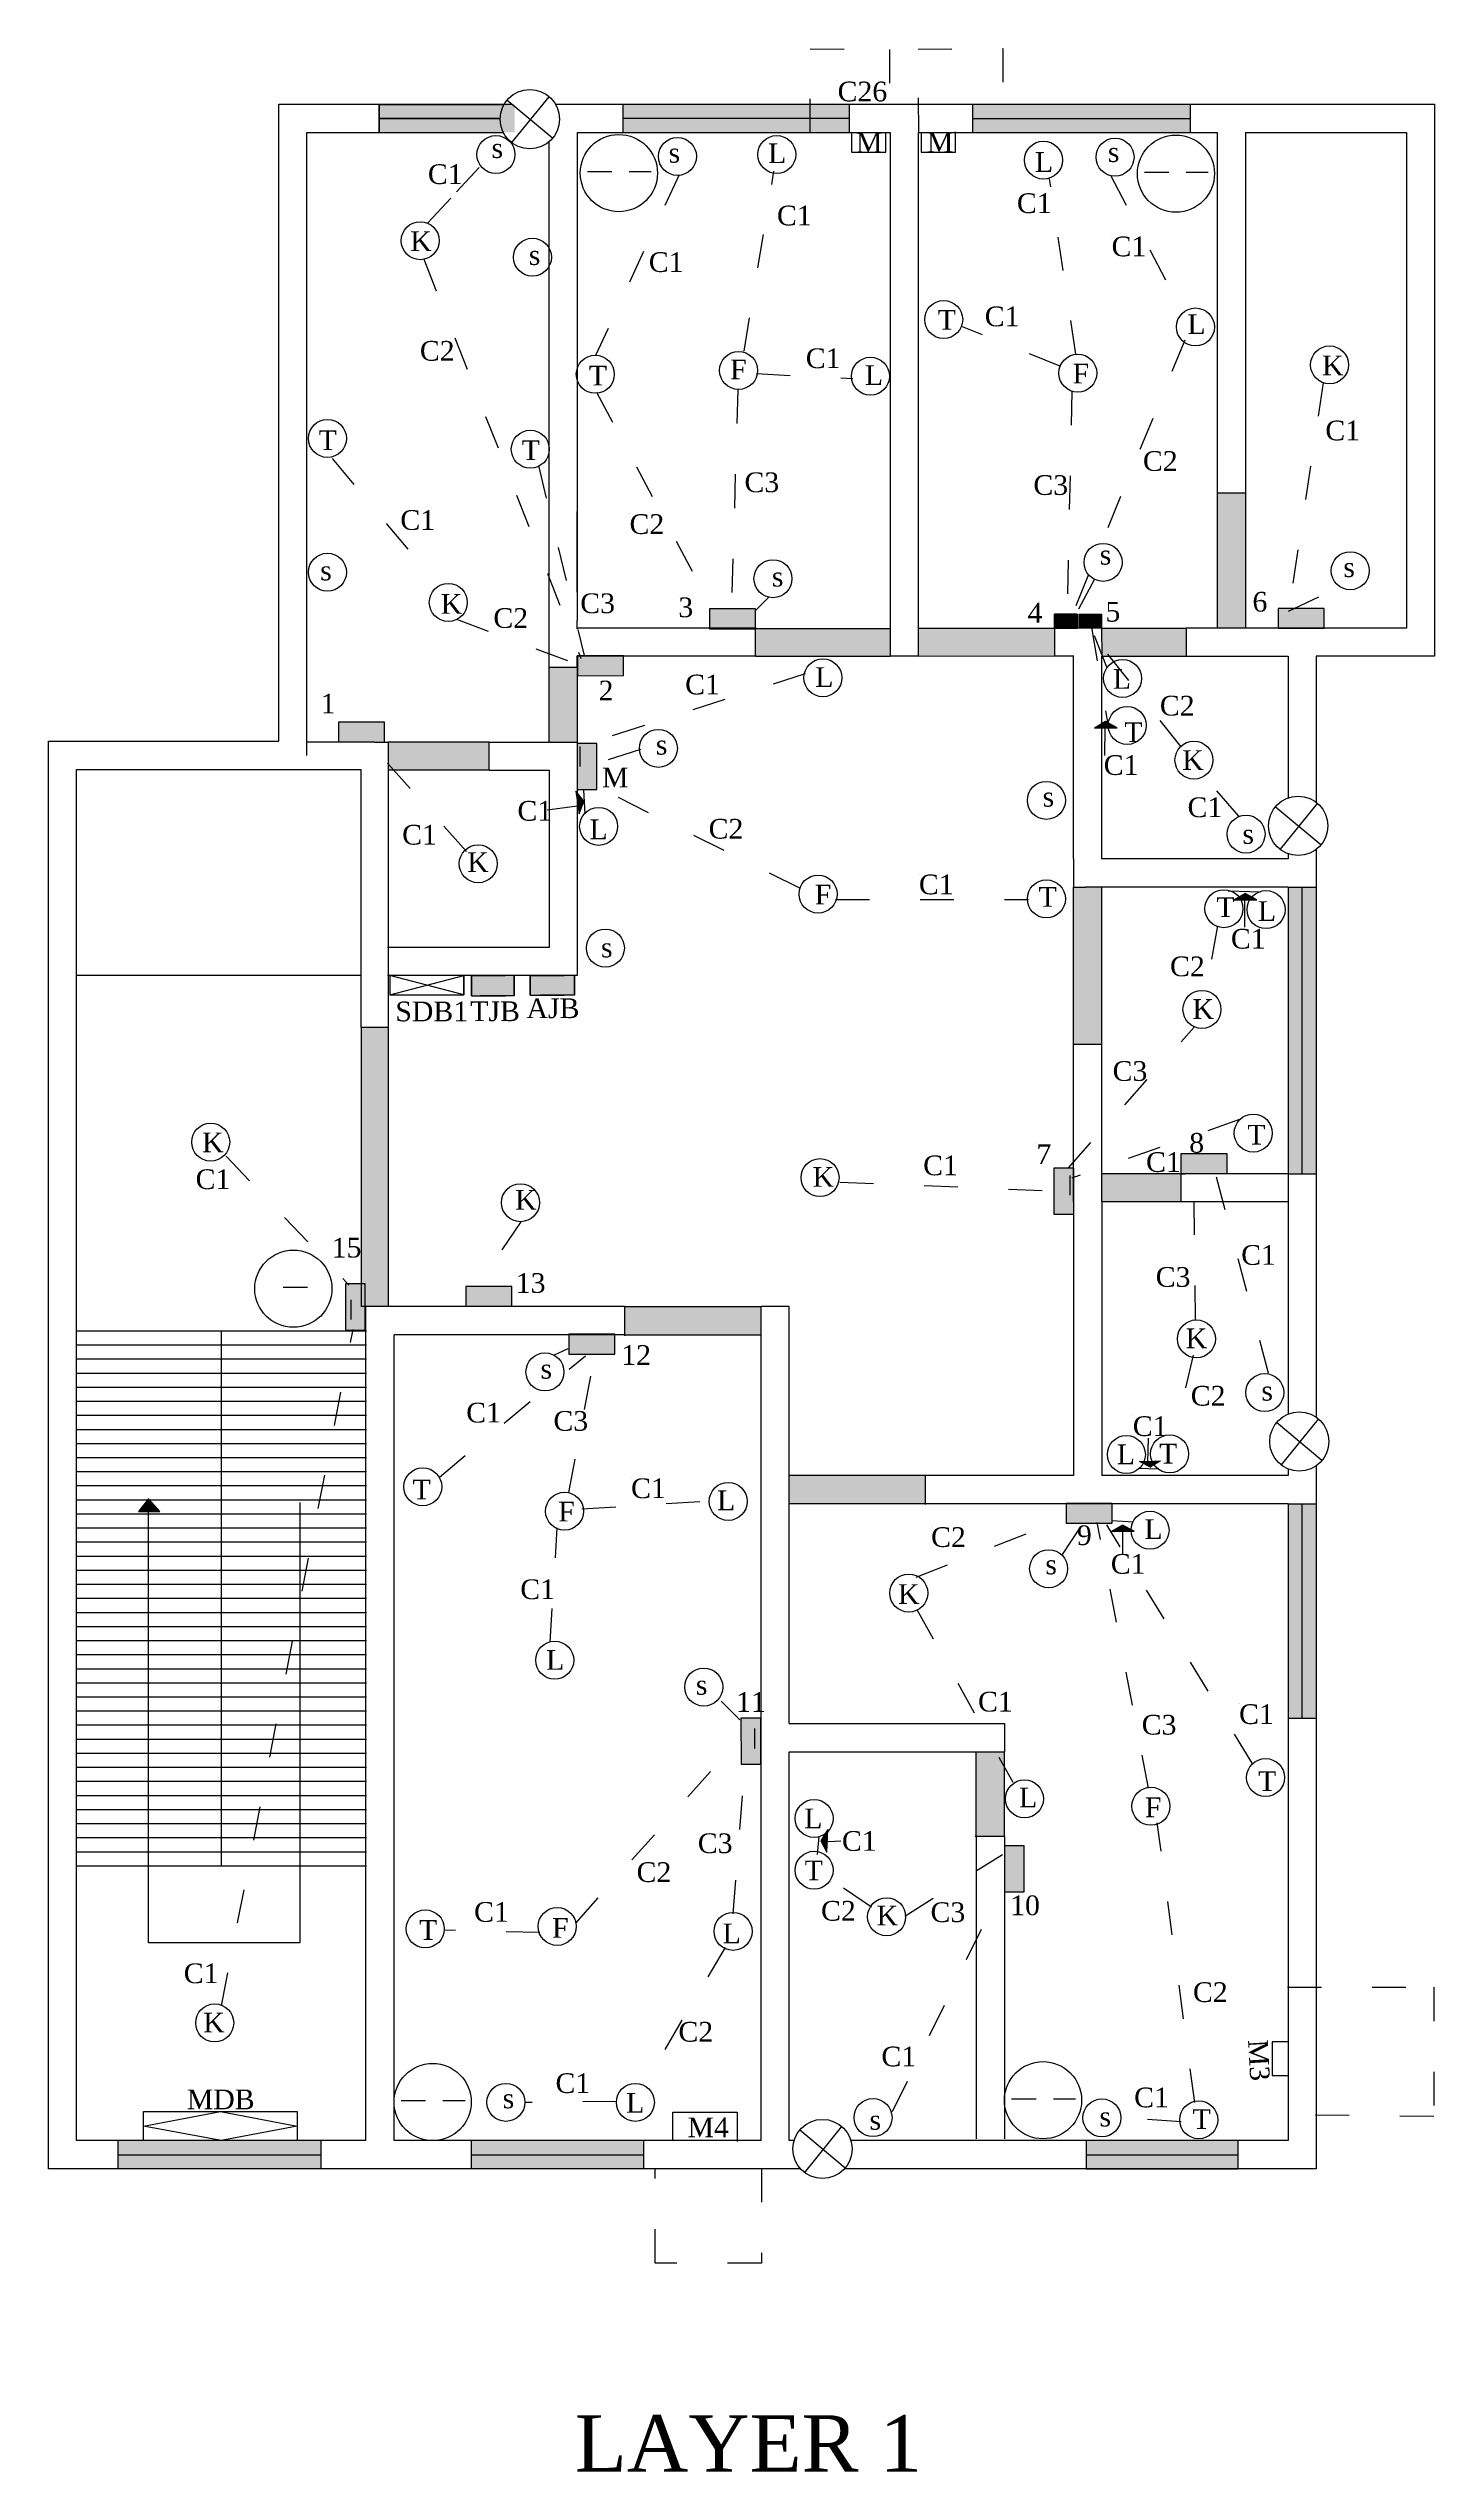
# Model space of a CAD drawing. Header units: inches. Extents: x 1 to 17879, y -3361 to 1909.
# Drawn here: x 2738 to 3231, y 817 to 1678 of the extents above; entities that cross this region are included whole.
import ezdxf

# ---------------------------------------------------------------- set-up
doc = ezdxf.new("R2010")
doc.units = ezdxf.units.IN
doc.header["$MEASUREMENT"] = 0
for name, pattern in [('ACAD_ISO02W100', [15, 12, -3]), ('ACAD_ISO03W100', [30, 12, -18]), ('DASHEDX2', [1.5, 1, -0.5])]:
    doc.linetypes.add(name, pattern=pattern)

msp = doc.modelspace()

# ---------------------------------------------------------------- hatches: boundary and pattern name
for color, points in [(120, [(2904.05, 1657.97), (2855.87, 1657.97), (2855.86, 1647.97), (2904.06, 1647.97)]), (120, [(3143.99, 1657.97), (3066.71, 1657.97), (3066.71, 1647.97), (3143.99, 1647.97)]), (2, [(3163.61, 1519.97), (3153.61, 1519.97), (3153.61, 1471.97), (3163.61, 1471.97)]), (9, [(2989.6, 1478.76), (2973.23, 1478.76), (2973.23, 1471.73), (2985.89, 1471.73), (2989.6, 1471.73)]), (2, [(3095.75, 1471.97), (3047.41, 1471.97), (3047.41, 1461.97), (3095.75, 1462.11)]), (2, [(3142.52, 1471.97), (3112.54, 1471.97), (3112.6, 1461.97), (3142.52, 1461.97)]), (9, [(3191.6, 1478.89), (3175.23, 1478.89), (3175.23, 1471.86), (3187.89, 1471.86), (3191.6, 1471.86)]), (2, [(2926.21, 1457.93), (2916.21, 1458.01), (2916.21, 1431.47), (2926.26, 1431.47)]), (9, [(2942.7, 1462.11), (2926.33, 1462.11), (2926.33, 1455.09), (2938.99, 1455.09), (2942.7, 1455.09)]), (9, [(2857.78, 1438.5), (2841.41, 1438.5), (2841.41, 1431.47), (2854.07, 1431.47), (2857.78, 1431.47)]), (2, [(2895, 1431.47), (2859.09, 1431.47), (2859.09, 1421.47), (2895, 1421.47)]), (9, [(2933.25, 1414.64), (2933.25, 1431.01), (2926.22, 1431.01), (2926.22, 1418.35), (2926.22, 1414.64)]), (2, [(3112.6, 1379.97), (3106.81, 1379.97), (3102.6, 1379.97), (3102.6, 1324.2), (3112.6, 1324.2)]), (120, [(3188.81, 1365.37), (3188.81, 1379.97), (3178.81, 1379.97), (3178.81, 1365.37), (3178.81, 1278.17), (3188.81, 1278.17)]), (2, [(2859.09, 1330.16), (2849.49, 1330.16), (2849.49, 1230.97), (2851.19, 1230.97), (2859.09, 1230.97)]), (9, [(3157.09, 1285.26), (3140.72, 1285.26), (3140.72, 1278.24), (3153.38, 1278.24), (3157.09, 1278.24)]), (9, [(3102.62, 1263.79), (3102.62, 1280.16), (3095.59, 1280.16), (3095.59, 1267.5), (3095.59, 1263.79)]), (2, [(3140.7, 1278.17), (3112.6, 1278.17), (3112.6, 1268.17), (3140.7, 1268.17)]), (9, [(2850.97, 1222.63), (2850.97, 1239.01), (2843.94, 1239.01), (2843.94, 1226.35), (2843.94, 1222.63)]), (9, [(2903.04, 1238.16), (2886.67, 1238.16), (2886.67, 1231.13), (2899.32, 1231.13), (2903.04, 1231.13)]), (2, [(2991.55, 1230.97), (2943.1, 1230.97), (2943.1, 1220.97), (2991.55, 1220.97)]), (9, [(2939.65, 1221.16), (2923.28, 1221.16), (2923.28, 1214.13), (2935.93, 1214.13), (2939.65, 1214.13)]), (2, [(3049.84, 1170.97), (3001.55, 1170.97), (3001.55, 1160.97), (3049.84, 1160.97)]), (9, [(3116.27, 1161.08), (3099.89, 1161.08), (3099.89, 1154.05), (3112.55, 1154.05), (3116.27, 1154.05)]), (120, [(3188.81, 1160.97), (3178.81, 1160.97), (3178.81, 1084.81), (3188.81, 1084.81)]), (9, [(2991.46, 1068.46), (2991.46, 1084.83), (2984.43, 1084.83), (2984.43, 1072.17), (2984.43, 1068.46)]), (2, [(3078.02, 1072.87), (3068.02, 1072.87), (3068.02, 1042.74), (3078.02, 1042.74)]), (9, [(3085.07, 1023.08), (3085.07, 1039.46), (3078.04, 1039.46), (3078.04, 1026.8), (3078.04, 1023.08)]), (120, [(2835.15, 934.77), (2763.11, 934.77), (2763.11, 924.77), (2835.15, 924.77)]), (120, [(2949.81, 934.77), (2888.61, 934.77), (2888.61, 924.77), (2949.81, 924.77)]), (120, [(3161.09, 934.77), (3107.01, 934.77), (3107.01, 924.77), (3161.09, 924.77)])]:
    msp.add_hatch(color=color).paths.add_polyline_path(points)
h = msp.add_hatch(color=120)
h.paths.add_polyline_path([(3022.85, 1657.97), (2942.44, 1657.97), (2942.44, 1652.94), (3022.85, 1652.96)])
h.paths.add_polyline_path([(3022.85, 1652.96), (2942.44, 1652.94), (2942.44, 1647.97), (3022.85, 1647.97)])
h = msp.add_hatch(color=2)
h.set_gradient(color1=(255, 255, 0), color2=(255, 255, 0), tint=1)
h.paths.add_polyline_path([(2989.63, 1471.76), (3037.43, 1471.76), (3037.43, 1461.91), (2989.63, 1461.91)])
h = msp.add_hatch(color=2)
h.set_gradient(color1=(214, 214, 214), color2=(214, 214, 214), tint=1)
h.paths.add_polyline_path([(3095.75, 1471.94), (3103.87, 1471.94), (3103.87, 1476.84), (3095.75, 1476.84)])
h = msp.add_hatch(color=2)
h.set_gradient(color1=(214, 214, 214), color2=(214, 214, 214), tint=1)
h.paths.add_polyline_path([(3112.55, 1471.99), (3104.57, 1471.99), (3104.57, 1476.84), (3112.55, 1476.84)])
at = {"linetype": 'ACAD_ISO03W100'}
for points in [[(3113.89, 1438.76), (3110, 1436.46), (3118.05, 1436.56)], [(2928.59, 1410.44), (2925.81, 1414), (2926.94, 1406.03)], [(3163.54, 1377.7), (3159.65, 1375.4), (3167.7, 1375.5)], [(3130.06, 1173.94), (3133.95, 1176.24), (3125.9, 1176.14)], [(3119.92, 1153.38), (3116.03, 1151.08), (3124.09, 1151.18)], [(3012.85, 1041.25), (3014.97, 1037.26), (3015.25, 1045.31)]]:
    msp.add_hatch(color=7, dxfattribs=at).paths.add_polyline_path(points)
h = msp.add_hatch(color=7, dxfattribs=at)
h.set_gradient(color1=(204, 102, 102), color2=(204, 102, 102), tint=1)
h.paths.add_polyline_path([(2888.68, 1348.52), (2903.82, 1348.52), (2903.82, 1341.33), (2888.68, 1341.33)])
h = msp.add_hatch(color=7, dxfattribs=at)
h.set_gradient(color1=(0, 255, 255), color2=(0, 255, 255), tint=1)
h.paths.add_polyline_path([(2909.59, 1348.56), (2925.23, 1348.56), (2925.23, 1341.58), (2909.59, 1341.58)])
h = msp.add_hatch(color=256)
h.paths.add_polyline_path([(2774.01, 1162.39), (2773.8, 1162.39), (2770.35, 1158.23), (2774.01, 1158.23)])
h.paths.add_polyline_path([(2774.25, 1162.39), (2774.01, 1162.39), (2774.01, 1158.23), (2778, 1158.23)])

# ---------------------------------------------------------------- linework, layer by layer
for p, q in [((3009.05, 1647.88), (3009.05, 1677.69)), ((3009.05, 1677.69), (3037.22, 1677.45)), ((3037.22, 1677.45), (3037.22, 1647.88)), ((3047.35, 1677.57), (3077.42, 1677.81)), ((3047.58, 1648.23), (3047.35, 1677.57)), ((3077.42, 1677.81), (3077.42, 1648.23)), ((2962.42, 1632.87), (2932.68, 1568.54)), ((2985.5, 1570.32), (2996.15, 1634.2)), ((3103.33, 1569.27), (3094.06, 1631.47)), ((3115.69, 1632.8), (3141.28, 1584.27)), ((2871.74, 1602.95), (2927.56, 1461.14)), ((3098.03, 1564.86), (3063.17, 1578.98)), ((3142.07, 1574.19), (3102.15, 1476.9)), ((2989.93, 1562.33), (3024.11, 1560.56)), ((3191.27, 1559.11), (3178.92, 1477.94)), ((2933.13, 1555.68), (2974.4, 1478.48)), ((2983.28, 1556.56), (2981.06, 1479.37)), ((3102.01, 1556.04), (3100.24, 1478.84)), ((2839.17, 1532.16), (2876.62, 1487.39)), ((2912.45, 1529.72), (2928.74, 1462.16)), ((3109.96, 1489.31), (3103.41, 1476.9)), ((2994.37, 1482.92), (2989.49, 1478.04)), ((3178.92, 1477.94), (3196.57, 1486.32)), ((2883.42, 1475.07), (2925.72, 1459.3)), ((3140.77, 1429.77), (3107.24, 1472.15)), ((3114.44, 1458.02), (3108.9, 1472.15)), ((3108.9, 1472.15), (3114.72, 1437.8)), ((3007.27, 1455.72), (2929.72, 1430.8)), ((3113.89, 1438.76), (3110, 1436.46)), ((3118.05, 1436.56), (3113.89, 1438.76)), ((2886.89, 1392.64), (2852.68, 1430.86)), ((2948.71, 1428.82), (2933.68, 1424.08)), ((3110, 1436.46), (3118.05, 1436.56)), ((3113.73, 1426.69), (3113.8, 1436.54)), ((2928.59, 1410.44), (2925.81, 1414)), ((2925.81, 1414), (2926.94, 1406.03)), ((2928.52, 1414.38), (2928.99, 1405.98)), ((3005.3, 1379.56), (2933.64, 1415.38)), ((3161.28, 1405.11), (3149.09, 1419.24)), ((2915.58, 1407.44), (2927.14, 1408.97)), ((2926.94, 1406.03), (2928.59, 1410.44)), ((3157.45, 1378.64), (3169.14, 1378.33)), ((3163.54, 1377.7), (3159.65, 1375.4)), ((3167.7, 1375.5), (3163.54, 1377.7)), ((3018.05, 1375.6), (3086.57, 1375.6)), ((3159.65, 1375.4), (3167.7, 1375.5)), ((3163.44, 1365.76), (3163.44, 1376.55)), ((3153.74, 1366.16), (3149.36, 1342.5)), ((2888.69, 1348.51), (2888.68, 1341.33)), ((2888.7, 1348.52), (2903.82, 1348.53)), ((2903.83, 1341.32), (2903.83, 1348.52)), ((2925.23, 1348.57), (2909.56, 1348.57)), ((2909.56, 1348.56), (2909.59, 1341.59)), ((2925.23, 1341.56), (2925.23, 1348.57)), ((2888.68, 1341.33), (2903.83, 1341.32)), ((2909.59, 1341.59), (2925.23, 1341.56)), ((3100.72, 1280.31), (3145.42, 1330.24)), ((3161.57, 1297.4), (3101.91, 1276.6)), ((2801.59, 1284.37), (2845.09, 1238.65)), ((3019.49, 1275.17), (3095.36, 1272.08)), ((3145.94, 1226.45), (3145.33, 1278.25)), ((3171.85, 1207.33), (3152.73, 1279.48)), ((2906.19, 1261.13), (2890.81, 1238.35)), ((2799.89, 982.63), (2846.6, 1222.81)), ((2877.27, 1170.43), (2929.19, 1213.55)), ((2917.99, 1213.78), (2923.06, 1216.07)), ((2923.33, 1164.99), (2932.54, 1213.97)), ((3145.06, 1213.78), (3138.74, 1186.06)), ((3129.12, 1184.22), (3128.88, 1175.61)), ((3132.63, 1173.22), (3125.67, 1173.46)), ((3125.9, 1176.14), (3130.06, 1173.94)), ((2927.94, 1159.13), (2973.99, 1162.06)), ((3046.61, 1134.87), (3100.39, 1156.04)), ((3098.7, 1142.92), (3105.9, 1153.93)), ((3129.19, 1059.94), (3110.98, 1154.35)), ((3166.04, 1068.83), (3114.37, 1153.5)), ((3119.92, 1153.38), (3116.03, 1151.08)), ((3123.85, 1154.47), (3116.13, 1154.94)), ((3124.09, 1151.18), (3119.92, 1153.38)), ((2916.63, 1111.83), (2919.14, 1152.44)), ((3116.03, 1151.08), (3124.09, 1151.18)), ((3120.02, 1143.11), (3120.02, 1151.72)), ((3046.86, 1123.43), (3081.03, 1062.05)), ((2977.34, 1090.9), (2984.04, 1084.21)), ((2925.78, 1012), (2984.16, 1077.81)), ((2981.67, 1015.32), (2985.81, 1068.7)), ((3011.61, 1036.42), (3012.15, 1042.83)), ((3015.25, 1045.31), (3012.85, 1041.25)), ((3014.97, 1037.26), (3015.25, 1045.31)), ((3145.65, 948.34), (3132.3, 1047.63)), ((3012.85, 1041.25), (3014.97, 1037.26)), ((3019.94, 1041.11), (3013.43, 1040.83)), ((3042.58, 1014.54), (3077.29, 1036.42)), ((3030.84, 1017.74), (3016.42, 1027.35)), ((3038.31, 945.14), (3077.29, 1025.21)), ((2912.95, 1008.69), (2879, 1009.52)), ((2978.78, 1003.31), (2949.8, 954.48)), ((3178.6, 989.24), (3230.53, 989.24)), ((3230.53, 989.24), (3230.53, 943.4)), ((2940.27, 948.68), (2907.57, 948.27)), ((3140.84, 941.41), (3118.41, 943.01)), ((3230.53, 943.4), (3178.6, 943.86)), ((2953.96, 891.28), (2953.96, 924.91)), ((2991.68, 924.91), (2991.68, 891.28)), ((2991.68, 891.28), (2953.96, 891.28))]:
    msp.add_line(p, q, dxfattribs=at)
for p, q in [((2820.21, 1657.97), (2843.01, 1657.97)), ((2820.21, 1647.97), (2820.21, 1657.97)), ((2843.01, 1657.97), (2903.3, 1657.97)), ((2855.87, 1657.96), (2855.86, 1647.97)), ((2855.86, 1647.97), (2855.86, 1657.96)), ((2855.86, 1657.96), (2855.87, 1652.97)), ((2855.87, 1657.96), (2900.3, 1657.96)), ((2898.79, 1652.97), (2855.87, 1652.97)), ((2855.87, 1652.97), (2898.79, 1652.97)), ((2917.44, 1645.92), (2901.27, 1659.49)), ((2903.08, 1644.38), (2916.27, 1660.66)), ((2909.4, 1652.69), (2909.4, 1652.69)), ((2909.4, 1652.69), (2909.4, 1652.69)), ((2909.4, 1652.69), (2909.4, 1652.69)), ((2909.4, 1652.69), (2909.4, 1652.69)), ((2909.4, 1652.69), (2909.4, 1652.69)), ((2909.4, 1652.69), (2909.4, 1652.69)), ((2909.4, 1652.69), (2909.4, 1652.69)), ((2909.4, 1652.69), (2909.4, 1652.69)), ((2909.4, 1652.69), (2909.4, 1652.69)), ((2909.4, 1652.69), (2909.4, 1652.69)), ((2909.4, 1652.69), (2909.4, 1652.69)), ((2909.4, 1652.69), (2909.4, 1652.69)), ((2909.4, 1652.69), (2909.4, 1652.69)), ((2909.4, 1652.69), (2909.4, 1652.69)), ((2909.4, 1652.69), (2909.4, 1652.69)), ((2909.4, 1652.69), (2909.4, 1652.69)), ((2909.4, 1652.69), (2909.4, 1652.69)), ((2909.4, 1652.69), (2909.4, 1652.69)), ((2909.4, 1652.69), (2909.4, 1652.69)), ((2909.4, 1652.69), (2909.4, 1652.69)), ((2909.4, 1652.69), (2909.4, 1652.69)), ((2918.54, 1657.97), (3037.41, 1657.97)), ((2942.44, 1657.98), (2942.44, 1647.9)), ((2942.44, 1657.97), (2942.44, 1647.97)), ((3022.85, 1652.96), (2942.44, 1652.94)), ((3022.85, 1657.97), (3022.85, 1647.96)), ((3037.41, 1657.97), (3158.61, 1657.97)), ((3066.71, 1657.97), (3066.71, 1647.97)), ((3066.71, 1652.97), (3143.99, 1652.97)), ((3143.99, 1657.97), (3143.99, 1647.97)), ((3158.61, 1657.97), (3225.81, 1657.97)), ((3225.81, 1657.97), (3230.81, 1657.97)), ((3230.81, 1657.97), (3230.81, 1471.97)), ((2820.21, 1431.77), (2820.21, 1647.97)), ((2830.21, 1647.97), (2843.01, 1647.97)), ((2830.21, 1426.74), (2830.21, 1647.97)), ((2843.01, 1647.97), (2900.04, 1647.97)), ((2855.86, 1647.97), (2900, 1647.97)), ((2916.21, 1644.68), (2916.21, 1482.87)), ((2926.21, 1647.97), (3037.41, 1647.97)), ((2926.21, 1647.97), (2926.21, 1484.66)), ((3023.74, 1647.97), (3023.74, 1640.97)), ((3035.9, 1640.97), (3035.9, 1647.78)), ((3037.41, 1647.97), (3037.41, 1494.5)), ((3047.41, 1647.97), (3153.61, 1647.97)), ((3047.41, 1647.97), (3047.41, 1494.5)), ((3048.43, 1647.97), (3048.43, 1640.97)), ((3060.59, 1640.97), (3060.59, 1648.15)), ((3153.61, 1647.97), (3153.61, 1519.97)), ((3163.61, 1647.97), (3220.81, 1647.97)), ((3163.61, 1647.97), (3163.61, 1519.97)), ((3220.81, 1647.97), (3220.81, 1471.97)), ((3023.74, 1640.97), (3035.9, 1640.97)), ((3048.43, 1640.97), (3060.59, 1640.97)), ((2929.88, 1634.06), (2938.55, 1634.06)), ((2944.71, 1634.06), (2952.55, 1634.06)), ((3127.77, 1633.87), (3136.43, 1633.87)), ((3142.6, 1633.87), (3150.43, 1633.87)), ((3153.61, 1519.97), (3163.61, 1519.97)), ((3153.61, 1519.97), (3153.61, 1471.97)), ((3163.61, 1519.97), (3163.61, 1471.97)), ((2926.21, 1484.66), (2926.21, 1513.37)), ((3037.45, 1494.5), (3037.41, 1494.5)), ((3037.41, 1494.5), (3037.41, 1494.5)), ((3037.41, 1494.5), (3037.41, 1471.97)), ((3047.41, 1494.5), (3047.41, 1471.92)), ((2916.21, 1482.87), (2916.21, 1471.9)), ((2926.21, 1484.66), (2926.21, 1474.66)), ((2926.42, 1484.66), (2926.42, 1484.66)), ((2916.21, 1471.9), (2916.21, 1458.01)), ((2926.21, 1471.74), (2926.21, 1474.66)), ((2926.21, 1471.9), (2926.21, 1471.74)), ((2926.21, 1471.9), (2926.26, 1471.9)), ((2926.42, 1472.09), (2989.78, 1472.09)), ((2989.6, 1478.76), (2973.23, 1478.76)), ((2973.23, 1478.76), (2973.23, 1471.7)), ((2973.23, 1471.7), (2989.6, 1471.74)), ((2981.31, 1471.73), (2981.31, 1471.78)), ((2989.59, 1471.83), (3037.42, 1471.77)), ((2989.6, 1471.74), (2989.6, 1478.76)), ((2989.61, 1461.9), (2989.6, 1471.83)), ((3037.41, 1471.97), (3037.41, 1471.97)), ((3037.42, 1471.77), (3037.43, 1461.93)), ((3047.41, 1471.97), (3095.75, 1471.97)), ((3047.41, 1471.92), (3047.41, 1461.97)), ((3047.51, 1471.97), (3047.51, 1471.97)), ((3095.75, 1471.98), (3095.75, 1476.86)), ((3095.75, 1476.86), (3103.87, 1476.84)), ((3112.54, 1471.97), (3095.75, 1471.97)), ((3095.75, 1471.97), (3095.75, 1462.11)), ((3103.88, 1471.94), (3095.75, 1471.95)), ((3103.87, 1476.84), (3103.88, 1471.94)), ((3104.54, 1471.99), (3104.54, 1476.84)), ((3104.54, 1476.84), (3112.55, 1476.84)), ((3112.54, 1471.98), (3104.55, 1471.99)), ((3107.6, 1471.97), (3107.6, 1472.05)), ((3112.55, 1476.84), (3112.54, 1471.98)), ((3112.54, 1471.97), (3142.52, 1471.97)), ((3112.54, 1471.97), (3112.6, 1461.97)), ((3178.81, 1471.97), (3142.52, 1471.97)), ((3142.52, 1471.97), (3142.52, 1461.97)), ((3191.6, 1478.89), (3175.23, 1478.89)), ((3175.23, 1478.89), (3175.23, 1471.83)), ((3175.23, 1471.97), (3191.6, 1471.87)), ((3188.81, 1471.97), (3178.81, 1471.97)), ((3183.31, 1471.86), (3183.31, 1471.91)), ((3220.81, 1471.97), (3188.81, 1471.97)), ((3191.6, 1471.87), (3191.6, 1478.89)), ((3230.81, 1471.97), (3230.81, 1461.97)), ((3142.52, 1466.97), (3142.52, 1466.97)), ((2926.21, 1457.93), (2916.21, 1458.01)), ((2916.21, 1458.01), (2916.21, 1431.46)), ((2926.21, 1462.08), (2926.42, 1462.09)), ((2926.21, 1457.93), (2926.21, 1462.08)), ((2926.21, 1457.93), (2926.26, 1431.47)), ((2942.7, 1462.11), (2926.33, 1462.11)), ((2926.33, 1462.11), (2926.33, 1455.05)), ((2926.33, 1455.05), (2942.7, 1455.09)), ((2926.42, 1462.09), (2989.78, 1462.09)), ((2934.41, 1455.09), (2934.41, 1455.13)), ((2942.7, 1455.09), (2942.7, 1462.11)), ((3037.43, 1461.93), (2989.61, 1461.9)), ((3047.41, 1461.97), (3037.41, 1461.97)), ((3047.41, 1461.97), (3095.75, 1462.11)), ((3095.75, 1462.11), (3102.61, 1462.11)), ((3102.6, 1461.97), (3102.61, 1462.11)), ((3102.6, 1389.97), (3102.6, 1461.97)), ((3112.6, 1389.97), (3112.6, 1461.97)), ((3112.6, 1461.97), (3142.52, 1461.97)), ((3142.52, 1461.97), (3178.81, 1461.97)), ((3178.81, 1461.97), (3178.81, 1411.61)), ((3178.81, 1461.97), (3178.81, 1411.61)), ((3230.81, 1461.97), (3188.81, 1461.97)), ((3188.81, 1461.97), (3188.81, 1410.02)), ((2857.78, 1438.5), (2841.41, 1438.5)), ((2841.41, 1438.5), (2841.41, 1431.44)), ((2857.78, 1431.48), (2857.78, 1438.5)), ((2738.41, 1426.77), (2738.41, 1431.77)), ((2738.41, 1431.77), (2743.41, 1431.77)), ((2743.41, 1431.77), (2820.21, 1431.77)), ((2854.07, 1431.47), (2830.21, 1431.47)), ((2849.49, 1431.47), (2849.49, 1431.52)), ((2854.07, 1431.47), (2859.09, 1431.47)), ((2859.09, 1431.47), (2859.09, 1431.47)), ((2859.09, 1431.47), (2859.09, 1330.16)), ((2895, 1431.47), (2859.09, 1431.47)), ((2895, 1431.47), (2926.26, 1431.47)), ((2895, 1421.47), (2895, 1431.47)), ((2933.25, 1431.01), (2926.19, 1431.01)), ((2926.19, 1431.01), (2926.26, 1414.64)), ((2926.26, 1431.47), (2926.26, 1348.57)), ((2927.18, 1429.9), (2927.18, 1422.84)), ((2933.25, 1414.64), (2933.25, 1431.01)), ((2738.41, 1421.77), (2738.41, 1426.77)), ((2738.41, 1348.57), (2738.41, 1421.77)), ((2748.41, 1348.57), (2748.41, 1421.77)), ((2748.41, 1421.77), (2825.21, 1421.77)), ((2825.21, 1421.77), (2830.21, 1421.77)), ((2830.21, 1421.77), (2849.49, 1421.77)), ((2849.49, 1330.16), (2849.49, 1421.77)), ((2895, 1421.47), (2859.09, 1421.47)), ((2895, 1421.47), (2916.26, 1421.47)), ((2916.26, 1421.47), (2916.26, 1358.57)), ((2926.22, 1422.93), (2926.27, 1422.93)), ((2935.26, 1422.88), (2935.26, 1422.92)), ((2926.23, 1414.64), (2933.25, 1414.64)), ((3190.41, 1394.95), (3174.23, 1408.51)), ((3176.04, 1393.41), (3189.24, 1409.68)), ((3182.36, 1401.71), (3182.36, 1401.71)), ((3182.36, 1401.71), (3182.36, 1401.71)), ((3182.36, 1401.71), (3182.36, 1401.71)), ((3182.36, 1401.71), (3182.36, 1401.71)), ((3182.36, 1401.71), (3182.36, 1401.71)), ((3182.36, 1401.71), (3182.36, 1401.71)), ((3182.36, 1401.71), (3182.36, 1401.71)), ((3182.36, 1401.71), (3182.36, 1401.71)), ((3182.36, 1401.71), (3182.36, 1401.71)), ((3182.36, 1401.71), (3182.36, 1401.71)), ((3182.36, 1401.71), (3182.36, 1401.71)), ((3182.36, 1401.71), (3182.36, 1401.71)), ((3182.36, 1401.71), (3182.36, 1401.71)), ((3182.36, 1401.71), (3182.36, 1401.71)), ((3182.36, 1401.71), (3182.36, 1401.71)), ((3182.36, 1401.71), (3182.36, 1401.71)), ((3182.36, 1401.71), (3182.36, 1401.71)), ((3182.36, 1401.71), (3182.36, 1401.71)), ((3182.36, 1401.71), (3182.36, 1401.71)), ((3182.36, 1401.71), (3182.36, 1401.71)), ((3182.36, 1401.71), (3182.36, 1401.71)), ((3102.6, 1389.97), (3102.6, 1380.22)), ((3178.81, 1389.97), (3112.6, 1389.97)), ((3178.81, 1391.81), (3178.81, 1389.97)), ((3178.81, 1391.81), (3178.81, 1389.97)), ((3188.81, 1393.4), (3188.81, 1365.37)), ((3102.6, 1380.22), (3102.6, 1379.97)), ((3102.6, 1379.97), (3102.6, 1379.97)), ((3102.6, 1379.97), (3106.81, 1379.97)), ((3102.6, 1324.2), (3102.6, 1379.97)), ((3178.81, 1379.97), (3106.81, 1379.97)), ((3112.6, 1324.2), (3112.6, 1379.97)), ((3178.81, 1379.97), (3178.81, 1365.37)), ((3178.81, 1379.97), (3188.81, 1379.97)), ((3183.81, 1278.17), (3183.81, 1379.97)), ((3178.81, 1365.37), (3178.81, 1268.17)), ((3188.81, 1365.37), (3188.81, 1268.17)), ((2916.26, 1358.57), (2858.81, 1358.57)), ((2738.41, 1230.97), (2738.41, 1348.57)), ((2748.41, 1230.97), (2748.41, 1348.57)), ((2849.49, 1348.57), (2748.41, 1348.57)), ((2926.26, 1348.57), (2858.81, 1348.57)), ((2859.7, 1348.63), (2859.7, 1341.74)), ((2859.7, 1341.74), (2885.99, 1348.57)), ((2885.99, 1341.74), (2859.7, 1348.57)), ((2885.99, 1341.74), (2885.99, 1348.63)), ((2885.99, 1348.57), (2885.99, 1341.74)), ((2903.92, 1348.52), (2887.55, 1348.52)), ((2859.7, 1341.74), (2885.99, 1341.74)), ((2895.63, 1341.5), (2895.63, 1341.54)), ((2859.09, 1330.16), (2849.49, 1330.16)), ((2849.49, 1330.16), (2849.49, 1230.91)), ((2859.09, 1330.16), (2859.09, 1230.97)), ((3102.6, 1268.17), (3102.6, 1324.2)), ((3102.6, 1324.2), (3112.6, 1324.2)), ((3112.6, 1268.17), (3112.6, 1324.2)), ((3157.09, 1285.26), (3140.72, 1285.26)), ((3140.72, 1285.26), (3140.72, 1278.2)), ((3157.09, 1278.24), (3157.09, 1285.26)), ((3102.62, 1280.16), (3095.56, 1280.16)), ((3095.56, 1280.16), (3095.6, 1263.79)), ((3101.42, 1270.55), (3101.42, 1277.57)), ((3102.62, 1263.79), (3102.62, 1280.16)), ((3140.7, 1278.17), (3112.58, 1278.17)), ((3178.81, 1278.17), (3140.7, 1278.17)), ((3140.7, 1278.17), (3142.15, 1278.17)), ((3140.7, 1278.17), (3140.7, 1268.17)), ((3140.72, 1278.2), (3157.09, 1278.24)), ((3148.8, 1278.24), (3148.8, 1278.28)), ((3178.81, 1278.17), (3188.8, 1278.17)), ((3102.6, 1268.17), (3102.6, 1170.97)), ((3112.6, 1268.17), (3112.6, 1170.97)), ((3140.7, 1268.17), (3112.6, 1268.17)), ((3178.81, 1268.17), (3140.7, 1268.17)), ((3178.81, 1268.17), (3140.7, 1268.17)), ((3178.81, 1268.17), (3178.81, 1192.8)), ((3188.81, 1268.17), (3188.81, 1191.66)), ((3095.6, 1263.79), (3102.62, 1263.79)), ((2738.41, 929.77), (2738.41, 1230.97)), ((2748.41, 934.77), (2748.41, 1230.97)), ((2821.81, 1237.85), (2830.47, 1237.85)), ((2850.97, 1239.01), (2843.91, 1239.01)), ((2843.91, 1239.01), (2843.95, 1222.63)), ((2845.91, 1226.38), (2845.91, 1233.41)), ((2851.19, 1230.97), (2849.49, 1230.97)), ((2850.97, 1222.63), (2850.97, 1239.01)), ((2851.19, 934.77), (2851.19, 1230.97)), ((2943.1, 1230.97), (2851.19, 1230.97)), ((2903.04, 1238.16), (2886.67, 1238.16)), ((2886.67, 1238.16), (2886.67, 1231.1)), ((2894.75, 1231.13), (2894.75, 1231.18)), ((2903.04, 1231.14), (2903.04, 1238.16)), ((2943.1, 1230.97), (2943.1, 1220.61)), ((2943.1, 1230.97), (2991.55, 1230.97)), ((2991.55, 934.77), (2991.55, 1230.97)), ((3001.55, 1230.97), (2991.55, 1230.97)), ((3001.55, 1082.87), (3001.55, 1230.97)), ((2748.19, 1222.39), (2851.37, 1222.39)), ((2799.78, 1222.39), (2799.78, 1032.39)), ((2843.95, 1222.63), (2850.97, 1222.63)), ((2748.19, 1217.39), (2851.37, 1217.39)), ((2861.19, 934.77), (2861.19, 1220.97)), ((2943.1, 1220.97), (2861.19, 1220.97)), ((2939.65, 1221.16), (2923.28, 1221.16)), ((2923.28, 1221.16), (2923.28, 1214.1)), ((2923.28, 1214.1), (2939.65, 1214.1)), ((2931.36, 1214.13), (2931.36, 1214.18)), ((2939.65, 1214.14), (2939.65, 1221.16)), ((2943.1, 1220.97), (2991.55, 1220.97)), ((2748.19, 1212.39), (2851.37, 1212.39)), ((2748.19, 1207.39), (2851.37, 1207.39)), ((2748.19, 1202.39), (2851.37, 1202.39)), ((2748.19, 1197.39), (2851.37, 1197.39)), ((2748.19, 1192.39), (2851.37, 1192.39)), ((3190.81, 1176.29), (3174.64, 1189.85)), ((3176.45, 1174.75), (3189.64, 1191.02)), ((2748.19, 1187.39), (2851.37, 1187.39)), ((2748.19, 1182.39), (2851.37, 1182.39)), ((3182.77, 1183.05), (3182.77, 1183.05)), ((3182.77, 1183.05), (3182.77, 1183.05)), ((3182.77, 1183.05), (3182.77, 1183.05)), ((3182.77, 1183.05), (3182.77, 1183.05)), ((3182.77, 1183.05), (3182.77, 1183.05)), ((3182.77, 1183.05), (3182.77, 1183.05)), ((3182.77, 1183.05), (3182.77, 1183.05)), ((3182.77, 1183.05), (3182.77, 1183.05)), ((3182.77, 1183.05), (3182.77, 1183.05)), ((3182.77, 1183.05), (3182.77, 1183.05)), ((3182.77, 1183.05), (3182.77, 1183.05)), ((3182.77, 1183.05), (3182.77, 1183.05)), ((3182.77, 1183.05), (3182.77, 1183.05)), ((3182.77, 1183.05), (3182.77, 1183.05)), ((3182.77, 1183.05), (3182.77, 1183.05)), ((3182.77, 1183.05), (3182.77, 1183.05)), ((3182.77, 1183.05), (3182.77, 1183.05)), ((3182.77, 1183.05), (3182.77, 1183.05)), ((3182.77, 1183.05), (3182.77, 1183.05)), ((3182.77, 1183.05), (3182.77, 1183.05)), ((3182.77, 1183.05), (3182.77, 1183.05)), ((2748.19, 1177.39), (2851.37, 1177.39)), ((2748.19, 1172.39), (2851.37, 1172.39)), ((3049.84, 1170.97), (3001.51, 1170.97)), ((3102.6, 1170.97), (3049.84, 1170.97)), ((3049.84, 1170.97), (3049.84, 1160.68)), ((3178.81, 1170.97), (3112.6, 1170.97)), ((3178.81, 1173.31), (3178.81, 1170.97)), ((3188.81, 1174.45), (3188.81, 1170.97)), ((3188.81, 1170.97), (3188.81, 1074.97)), ((2748.19, 1167.39), (2851.37, 1167.39)), ((2748.19, 1162.39), (2851.37, 1162.39)), ((2774.01, 1162.66), (2770.35, 1158.23)), ((2774.01, 1004.99), (2774.01, 1162.66)), ((2778, 1158.23), (2774.01, 1162.65)), ((2748.19, 1157.39), (2851.37, 1157.39)), ((2770.35, 1158.23), (2770.35, 1158.23)), ((2770.35, 1158.23), (2778, 1158.23)), ((2827.74, 1161.43), (2827.74, 1004.99)), ((3049.84, 1160.97), (3001.5, 1160.97)), ((3178.81, 1160.97), (3049.84, 1160.97)), ((3116.27, 1161.08), (3099.89, 1161.08)), ((3099.89, 1161.08), (3099.89, 1154.02)), ((3099.89, 1154.02), (3116.27, 1154.06)), ((3107.97, 1154.05), (3107.97, 1154.1)), ((3116.27, 1154.06), (3116.27, 1161.08)), ((3178.81, 1160.97), (3178.81, 1074.97)), ((3178.81, 1160.97), (3188.81, 1160.97)), ((3183.81, 1084.81), (3183.81, 1160.97)), ((2748.19, 1152.39), (2851.37, 1152.39)), ((2748.19, 1147.39), (2851.37, 1147.39)), ((2748.19, 1142.39), (2851.37, 1142.39)), ((2748.19, 1137.39), (2851.37, 1137.39)), ((2748.19, 1132.39), (2851.37, 1132.39)), ((2748.19, 1127.39), (2851.37, 1127.39)), ((2748.19, 1122.39), (2851.37, 1122.39)), ((2748.19, 1117.39), (2851.37, 1117.39)), ((2748.19, 1112.39), (2851.37, 1112.39)), ((2748.19, 1107.39), (2851.37, 1107.39)), ((2748.19, 1102.39), (2851.37, 1102.39)), ((2748.19, 1097.39), (2851.37, 1097.39)), ((2748.19, 1092.39), (2851.37, 1092.39)), ((2748.19, 1087.39), (2851.37, 1087.39)), ((2991.46, 1084.83), (2984.4, 1084.83)), ((2984.4, 1084.83), (2984.44, 1068.46)), ((2991.46, 1068.46), (2991.46, 1084.83)), ((3178.81, 1084.81), (3188.81, 1084.81)), ((2748.19, 1082.39), (2851.37, 1082.39)), ((2748.19, 1077.39), (2851.37, 1077.39)), ((2989.4, 1074.09), (2989.4, 1081.11)), ((3001.55, 1082.87), (3078.02, 1082.87)), ((3078.02, 1082.87), (3078.02, 1072.87)), ((2748.19, 1072.39), (2851.37, 1072.39)), ((2748.19, 1067.39), (2851.37, 1067.39)), ((2984.44, 1068.46), (2991.46, 1068.46)), ((3001.55, 934.77), (3001.55, 1072.87)), ((3001.55, 1072.87), (3078.02, 1072.87)), ((3068.02, 1042.74), (3068.02, 1072.87)), ((3078.02, 1042.74), (3078.02, 1072.87)), ((3178.81, 1074.97), (3178.81, 934.77)), ((3188.81, 1074.97), (3188.81, 929.77)), ((2748.19, 1062.39), (2851.37, 1062.39)), ((2748.19, 1057.39), (2851.37, 1057.39)), ((2748.19, 1052.39), (2851.37, 1052.39)), ((2748.19, 1047.39), (2851.37, 1047.39)), ((2748.19, 1042.39), (2851.37, 1042.39)), ((3078.02, 1042.74), (3067.66, 1042.74)), ((3068.02, 1042.74), (3068.02, 935.41)), ((3078.02, 1042.74), (3078.02, 935.41)), ((2748.19, 1037.39), (2851.37, 1037.39)), ((3085.07, 1039.46), (3078.01, 1039.46)), ((3078.01, 1039.46), (3078.05, 1023.08)), ((3085.07, 1023.08), (3085.07, 1039.46)), ((2748.19, 1032.39), (2851.37, 1032.39)), ((3078.04, 1031.37), (3078.09, 1031.37)), ((3078.05, 1023.08), (3085.07, 1023.08)), ((2827.74, 1004.99), (2774.01, 1004.99)), ((3178.82, 969.92), (3173.09, 969.92)), ((3173.09, 969.92), (3173.09, 957.9)), ((3173.09, 957.9), (3178.82, 957.9)), ((2863.73, 949), (2872.4, 949)), ((2878.56, 949), (2886.39, 949)), ((3080.56, 949.64), (3089.23, 949.64)), ((3095.39, 949.64), (3103.22, 949.64)), ((2772.21, 934.67), (2772.21, 945.09)), ((2772.21, 945.09), (2826.77, 945.09)), ((2772.21, 939.88), (2799.49, 945.09)), ((2799.8, 934.77), (2772.21, 939.88)), ((2799.49, 945.09), (2826.77, 939.91)), ((2826.77, 939.91), (2799.8, 934.77)), ((2826.77, 945.09), (2826.77, 934.73)), ((2960.2, 934.77), (2960.2, 944.91)), ((2960.2, 944.91), (2983.07, 944.91)), ((2983.07, 944.91), (2983.07, 934.44)), ((3021.41, 925.05), (3005.24, 938.61)), ((3007.05, 923.51), (3020.24, 939.78)), ((2738.41, 924.77), (2738.41, 929.77)), ((2851.19, 934.77), (2748.41, 934.77)), ((2763.11, 934.77), (2763.11, 924.77)), ((2763.11, 929.77), (2835.15, 929.78)), ((2835.15, 934.77), (2835.15, 924.79)), ((2888.61, 934.77), (2861.19, 934.77)), ((2949.81, 934.77), (2888.61, 934.77)), ((2888.61, 934.77), (2888.61, 924.77)), ((2888.61, 929.77), (2949.81, 929.77)), ((2991.55, 934.77), (2949.81, 934.77)), ((2949.81, 934.77), (2949.81, 924.77)), ((3003.28, 934.77), (3001.55, 934.77)), ((3013.37, 931.81), (3013.37, 931.81)), ((3013.37, 931.81), (3013.37, 931.81)), ((3013.37, 931.81), (3013.37, 931.81)), ((3013.37, 931.81), (3013.37, 931.81)), ((3013.37, 931.81), (3013.37, 931.81)), ((3013.37, 931.81), (3013.37, 931.81)), ((3013.37, 931.81), (3013.37, 931.81)), ((3013.37, 931.81), (3013.37, 931.81)), ((3013.37, 931.81), (3013.37, 931.81)), ((3013.37, 931.81), (3013.37, 931.81)), ((3013.37, 931.81), (3013.37, 931.81)), ((3013.37, 931.81), (3013.37, 931.81)), ((3013.37, 931.81), (3013.37, 931.81)), ((3013.37, 931.81), (3013.37, 931.81)), ((3013.37, 931.81), (3013.37, 931.81)), ((3013.37, 931.81), (3013.37, 931.81)), ((3013.37, 931.81), (3013.37, 931.81)), ((3013.37, 931.81), (3013.37, 931.81)), ((3013.37, 931.81), (3013.37, 931.81)), ((3013.37, 931.81), (3013.37, 931.81)), ((3013.37, 931.81), (3013.37, 931.81)), ((3107.01, 934.77), (3023.46, 934.77)), ((3178.81, 934.77), (3107.01, 934.77)), ((3107.01, 934.77), (3107.01, 924.77)), ((3107.01, 929.77), (3161.09, 929.77)), ((3161.09, 925.07), (3161.09, 934.77)), ((3188.81, 929.77), (3188.81, 924.77)), ((2743.41, 924.77), (2738.41, 924.77)), ((2888.61, 924.77), (2743.41, 924.77)), ((2949.81, 924.77), (2888.61, 924.77)), ((3005.56, 924.77), (2949.81, 924.77)), ((3107.01, 924.77), (3021.18, 924.77)), ((3183.81, 924.77), (3107.01, 924.77)), ((3107.01, 924.77), (3161.09, 924.77)), ((3161.09, 924.77), (3161.09, 925.07)), ((3188.81, 924.77), (3183.81, 924.77))]:
    msp.add_line(p, q)
at = {"linetype": 'ACAD_ISO02W100'}
msp.add_line((2873.13, 1615.89), (2891.36, 1635.48), dxfattribs=at)
at = {"linetype": 'DASHEDX2'}
msp.add_line((2913.9, 1524.01), (2913.9, 1524.01), dxfattribs=at)
for points in [[(2989.63, 1471.76), (3037.43, 1471.76), (3037.43, 1461.91), (2989.63, 1461.91)], [(3095.75, 1471.94), (3103.87, 1471.94), (3103.87, 1476.84), (3095.75, 1476.84)], [(3112.55, 1471.99), (3104.57, 1471.99), (3104.57, 1476.84), (3112.55, 1476.84)]]:
    msp.add_lwpolyline(points, close=True)
at = {"linetype": 'ACAD_ISO03W100'}
for points in [[(2888.68, 1348.52), (2903.82, 1348.52), (2903.82, 1341.33), (2888.68, 1341.33)], [(2909.59, 1348.56), (2925.23, 1348.56), (2925.23, 1341.58), (2909.59, 1341.58)]]:
    msp.add_lwpolyline(points, close=True, dxfattribs=at)
for centre, radius in [((2909.4, 1652.69), 10.52), ((2897.37, 1640.13), 6.75), ((2941.05, 1633.54), 13.71), ((2961.85, 1639.45), 6.75), ((2997.15, 1640.13), 6.75), ((3091.89, 1638.14), 6.75), ((3117.3, 1639.2), 6.75), ((3138.94, 1633.35), 13.71), ((2870.48, 1609.53), 6.75), ((2910.35, 1603.67), 6.75), ((3056.43, 1581.53), 6.75), ((3145.88, 1578.89), 6.75), ((2932.67, 1562.09), 6.75), ((2983.58, 1563.45), 6.75), ((3030.41, 1561.41), 6.75), ((3104.07, 1562.49), 6.75), ((3193.5, 1565.44), 6.75), ((2837.53, 1539.31), 6.75), ((2909.59, 1535.47), 6.75), ((2837.53, 1491.79), 6.75), ((3113.06, 1495.29), 6.75), ((3200.87, 1492.32), 6.75), ((2995.79, 1489.49), 6.75), ((2880.46, 1481.07), 6.75), ((3013.52, 1454.3), 6.75), ((3119.98, 1454.06), 6.75), ((3121.62, 1437.38), 6.75), ((2955.07, 1429.24), 6.75), ((3145.34, 1425.06), 6.75), ((3092.92, 1410.77), 6.75), ((3182.36, 1401.71), 10.52), ((2933.86, 1401.54), 6.75), ((3163.83, 1398.77), 6.75), ((2891.09, 1388.24), 6.75), ((3011.81, 1377.48), 6.75), ((3092.92, 1375.78), 6.75), ((3155.99, 1372.3), 6.75), ((3170.96, 1371.97), 6.75), ((2936.24, 1358.31), 6.75), ((3148.18, 1336.52), 6.75), ((2796.04, 1289.39), 6.75), ((3166.4, 1292.6), 6.75), ((3012.5, 1276.78), 6.75), ((2906.1, 1267.88), 6.75), ((2825.42, 1237.33), 13.71), ((3146.23, 1219.52), 6.75), ((2914.79, 1207.77), 6.75), ((3170.5, 1200.44), 6.75), ((3182.77, 1183.05), 10.52), ((3121.33, 1178.45), 6.75), ((3136.69, 1178.68), 6.75), ((2871.4, 1166.99), 6.75), ((2921.74, 1158.32), 6.75), ((2979.88, 1161.79), 6.75), ((3129.73, 1151.56), 6.75), ((3093.72, 1137.88), 6.75), ((3044.03, 1129.24), 6.75), ((2918.26, 1105.4), 6.75), ((2971.2, 1095.86), 6.75), ((3170.78, 1063.73), 6.75), ((3085.14, 1056.16), 6.75), ((3130.05, 1053.53), 6.75), ((3010.42, 1049.2), 6.75), ((3010.42, 1030.82), 6.75), ((2872.27, 1009.97), 6.75), ((2919.13, 1010.84), 6.75), ((2981.62, 1009.1), 6.75), ((3036.16, 1014.28), 6.75), ((2797.46, 976.58), 6.75), ((2874.9, 948.48), 13.71), ((3091.73, 949.12), 13.71), ((2900.91, 948.37), 6.75), ((2946.9, 948.37), 6.75), ((3031.33, 942.95), 6.75), ((3112.64, 942.86), 6.75), ((3147.04, 942.18), 6.75), ((3013.37, 931.81), 10.52)]:
    msp.add_circle(centre, radius)

# ---------------------------------------------------------------- texts
at = {"linetype": 'ACAD_ISO03W100', "attachment_point": 1}
for s, insert, char_height, width in [('s{\\fTimes New Roman|b0|i0|c0|p18;\\H35x;\\PC26}', (3018.76, 1666.36), 0.2, 15.518), ('s{\\fTimes New Roman|b0|i0|c0|p18;\\H35x;\\Ps}', (2895.82, 1646.25), 0.2, 15.518), ('s{\\fTimes New Roman|b0|i0|c0|p18;\\H35x;\\Ps}', (2958.71, 1644.59), 0.2, 15.518), ('s{\\fTimes New Roman|b0|i0|c0|p18;\\H35x;\\PL}', (2994.03, 1644.41), 0.2, 15.518), ('s{\\fTimes New Roman|b0|i0|c0|p18;\\H35x;\\PM}', (3025.25, 1648.2), 0.2, 15.518), ('s{\\fTimes New Roman|b0|i0|c0|p18;\\H35x;\\PM}', (3050.44, 1648.28), 0.2, 15.518), ('s{\\fTimes New Roman|b0|i0|c0|p18;\\H35x;\\Ps}', (3114.76, 1644.83), 0.2, 15.518), ('s{\\fTimes New Roman|b0|i0|c0|p18;\\H35x;\\PC1}', (2873.2, 1637), 0.2, 15.518), ('s{\\fTimes New Roman|b0|i0|c0|p18;\\H35x;\\PL}', (3088.86, 1641.31), 0.2, 15.518), ('s{\\fTimes New Roman|b0|i0|c0|p18;\\H35x;\\PC1}', (3082.44, 1626.69), 0.2, 15.518), ('s{\\fTimes New Roman|b0|i0|c0|p18;\\H35x;\\PC1}', (2997.21, 1622.31), 0.2, 15.518), ('s{\\fTimes New Roman|b0|i0|c0|p18;\\H35x;\\PK}', (2866.95, 1613.2), 0.2, 15.518), ('s{\\fTimes New Roman|b0|i0|c0|p18;\\H35x;\\PC1}', (3116.08, 1611.33), 0.2, 15.518), ('s{\\fTimes New Roman|b0|i0|c0|p18;\\H35x;\\Ps}', (2909.05, 1608.26), 0.2, 15.518), ('s{\\fTimes New Roman|b0|i0|c0|p18;\\H35x;\\PC1}', (2951.68, 1605.77), 0.2, 15.518), ('s{\\fTimes New Roman|b0|i0|c0|p18;\\H35x;\\PT}', (3054.33, 1585.26), 0.2, 15.518), ('s{\\fTimes New Roman|b0|i0|c0|p18;\\H35x;\\PC1}', (3071.02, 1586.49), 0.2, 15.518), ('s{\\fTimes New Roman|b0|i0|c0|p18;\\H35x;\\PL}', (3142.99, 1583.7), 0.2, 15.518), ('s{\\fTimes New Roman|b0|i0|c0|p18;\\H35x;\\PC2}', (2870.35, 1574.25), 0.2, 15.518), ('s{\\fTimes New Roman|b0|i0|c0|p18;\\H35x;\\PF}', (2980.57, 1567.67), 0.2, 15.518), ('s{\\fTimes New Roman|b0|i0|c0|p18;\\H35x;\\PC1}', (3007.45, 1571.62), 0.2, 15.518), ('s{\\fTimes New Roman|b0|i0|c0|p18;\\H35x;\\PK}', (3190.87, 1569.06), 0.2, 15.518), ('s{\\fTimes New Roman|b0|i0|c0|p18;\\H35x;\\PT}', (2930.37, 1565.44), 0.2, 15.518), ('s{\\fTimes New Roman|b0|i0|c0|p18;\\H35x;\\PL}', (3028.44, 1565.62), 0.2, 15.518), ('s{\\fTimes New Roman|b0|i0|c0|p18;\\H35x;\\PF}', (3102.25, 1566.16), 0.2, 15.518), ('s{\\fTimes New Roman|b0|i0|c0|p18;\\H35x;\\PT}', (2834.4, 1542.49), 0.2, 15.518), ('s{\\fTimes New Roman|b0|i0|c0|p18;\\H35x;\\PC1}', (3192.01, 1545.96), 0.2, 15.518), ('s{\\fTimes New Roman|b0|i0|c0|p18;\\H35x;\\PT}', (2906.53, 1538.96), 0.2, 15.518), ('s{\\fTimes New Roman|b0|i0|c0|p18;\\H35x;\\PC2}', (3127.21, 1535.12), 0.2, 15.518), ('s{\\fTimes New Roman|b0|i0|c0|p18;\\H35x;\\PC3}', (2985.67, 1527.57), 0.2, 15.518), ('s{\\fTimes New Roman|b0|i0|c0|p18;\\H35x;\\PC3}', (3088.3, 1526.59), 0.2, 15.518), ('s{\\fTimes New Roman|b0|i0|c0|p18;\\H35x;\\PC1}', (2863.42, 1514.17), 0.2, 15.518), ('s{\\fTimes New Roman|b0|i0|c0|p18;\\H35x;\\PC2}', (2944.83, 1512.72), 0.2, 15.518), ('s{\\fTimes New Roman|b0|i0|c0|p18;\\H35x;\\Ps}', (3111.85, 1501.83), 0.2, 15.518), ('s{\\fTimes New Roman|b0|i0|c0|p18;\\H35x;\\Ps}', (3198.4, 1497.41), 0.2, 15.518), ('s{\\fTimes New Roman|b0|i0|c0|p18;\\H35x;\\Ps}', (2834.95, 1496.24), 0.2, 15.518), ('s{\\fTimes New Roman|b0|i0|c0|p18;\\H35x;\\Ps}', (2995.4, 1494.05), 0.2, 15.518), ('s{\\fTimes New Roman|b0|i0|c0|p18;\\H35x;\\PK}', (2877.76, 1484.37), 0.2, 15.518), ('s{\\fTimes New Roman|b0|i0|c0|p18;\\H35x;\\PC3}', (2927.33, 1484.6), 0.2, 15.518), ('{\\C1;s\\fTimes New Roman|b0|i0|c0|p18;\\H35x;\\P3}', (2962.17, 1483.17), 0.2, 15.518), ('{\\C1;s\\fTimes New Roman|b0|i0|c0|p18;\\H35x;\\P4}', (3086.23, 1481.24), 0.2, 15.518), ('{\\C1;s\\fTimes New Roman|b0|i0|c0|p18;\\H35x;\\P5}', (3113.9, 1481.59), 0.2, 15.518), ('{\\C1;s\\fTimes New Roman|b0|i0|c0|p18;\\H35x;\\P6}', (3166.13, 1485.15), 0.2, 15.518), ('s{\\fTimes New Roman|b0|i0|c0|p18;\\H35x;\\PC2}', (2896.46, 1479.36), 0.2, 15.518), ('s{\\fTimes New Roman|b0|i0|c0|p18;\\H35x;\\PC1}', (2964.59, 1455.74), 0.2, 15.518), ('s{\\fTimes New Roman|b0|i0|c0|p18;\\H35x;\\PL}', (3010.82, 1458.39), 0.2, 15.518), ('s{\\fTimes New Roman|b0|i0|c0|p18;\\H35x;\\PL}', (3116.52, 1457.73), 0.2, 15.518), ('s{\\fTimes New Roman|b0|i0|c0|p18;\\H35x;\\P\\C1;1}', (2835.1, 1448.99), 0.2, 15.518), ('{\\C1;s\\fTimes New Roman|b0|i0|c0|p18;\\H35x;\\P2}', (2933.84, 1453.6), 0.2, 15.518), ('s{\\fTimes New Roman|b0|i0|c0|p18;\\H35x;\\PC2}', (3133.23, 1448.24), 0.2, 15.518), ('s{\\fTimes New Roman|b0|i0|c0|p18;\\H35x;\\PT}', (3120.6, 1438.79), 0.2, 15.518), ('s{\\fTimes New Roman|b0|i0|c0|p18;\\H35x;\\Ps}', (2954.17, 1434.35), 0.2, 15.518), ('s{\\fTimes New Roman|b0|i0|c0|p18;\\H35x;\\PK}', (3141.16, 1428.91), 0.2, 15.518), ('s{\\fTimes New Roman|b0|i0|c0|p18;\\H35x;\\PM}', (2935.05, 1422.72), 0.2, 15.518), ('s{\\fTimes New Roman|b0|i0|c0|p18;\\H35x;\\PC1}', (3113.29, 1427.14), 0.2, 15.518), ('s{\\fTimes New Roman|b0|i0|c0|p18;\\H35x;\\Ps}', (3091.57, 1415.88), 0.2, 15.518), ('s{\\fTimes New Roman|b0|i0|c0|p18;\\H35x;\\PC1}', (3143.07, 1412.16), 0.2, 15.518), ('s{\\fTimes New Roman|b0|i0|c0|p18;\\H35x;\\PC1}', (2905.01, 1410.89), 0.2, 15.518), ('s{\\fTimes New Roman|b0|i0|c0|p18;\\H35x;\\PL}', (2930.61, 1404.32), 0.2, 15.518), ('s{\\fTimes New Roman|b0|i0|c0|p18;\\H35x;\\PC2}', (2972.94, 1404.52), 0.2, 15.518), ('s{\\fTimes New Roman|b0|i0|c0|p18;\\H35x;\\PC1}', (2864.06, 1402.4), 0.2, 15.518), ('s{\\fTimes New Roman|b0|i0|c0|p18;\\H35x;\\Ps}', (3162.56, 1402.68), 0.2, 15.518), ('s{\\fTimes New Roman|b0|i0|c0|p18;\\H35x;\\PK}', (2887.16, 1392.65), 0.2, 15.518), ('s{\\fTimes New Roman|b0|i0|c0|p18;\\H35x;\\PF}', (3010.65, 1381.14), 0.2, 15.518), ('s{\\fTimes New Roman|b0|i0|c0|p18;\\H35x;\\PC1}', (3047.64, 1384.75), 0.2, 15.518), ('s{\\fTimes New Roman|b0|i0|c0|p18;\\H35x;\\PT}', (3090.13, 1380.3), 0.2, 15.518), ('s{\\fTimes New Roman|b0|i0|c0|p18;\\H35x;\\PT}', (3153.32, 1376.66), 0.2, 15.518), ('s{\\fTimes New Roman|b0|i0|c0|p18;\\H35x;\\PL}', (3168.06, 1375.29), 0.2, 15.518), ('s{\\fTimes New Roman|b0|i0|c0|p18;\\H35x;\\Ps}', (2934.69, 1362.35), 0.2, 15.518), ('s{\\fTimes New Roman|b0|i0|c0|p18;\\H35x;\\PC1}', (3158.47, 1365.46), 0.2, 15.518), ('s{\\fTimes New Roman|b0|i0|c0|p18;\\H35x;\\PC2}', (3136.84, 1355.65), 0.2, 15.518), ('s{\\fTimes New Roman|b0|i0|c0|p18;\\H35x;\\PSDB1}', (2861.64, 1339.64), 0.2, 15.518), ('s{\\fTimes New Roman|b0|i0|c0|p18;\\H35x;\\PTJB}', (2888.26, 1339.7), 0.2, 15.518), ('s{\\fTimes New Roman|b0|i0|c0|p18;\\H35x;\\PAJB}', (2908.23, 1340.77), 0.2, 15.518), ('s{\\fTimes New Roman|b0|i0|c0|p18;\\H35x;\\PK}', (3144.79, 1340.5), 0.2, 15.518), ('s{\\fTimes New Roman|b0|i0|c0|p18;\\H35x;\\PC3}', (3116.44, 1318.49), 0.2, 15.518), ('s{\\fTimes New Roman|b0|i0|c0|p18;\\H35x;\\PK}', (2793, 1293.13), 0.2, 15.518), ('{\\C1;s\\fTimes New Roman|b0|i0|c0|p18;\\H35x;\\P8}', (3143.65, 1292.96), 0.2, 15.518), ('s{\\fTimes New Roman|b0|i0|c0|p18;\\H35x;\\PT}', (3164.29, 1295.86), 0.2, 15.518), ('s{\\fTimes New Roman|b0|i0|c0|p18;\\H35x;\\PC1}', (3049.15, 1284.97), 0.2, 15.518), ('{\\C1;s\\fTimes New Roman|b0|i0|c0|p18;\\H35x;\\P7}', (3089.4, 1288.96), 0.2, 15.518), ('s{\\fTimes New Roman|b0|i0|c0|p18;\\H35x;\\PC1}', (3128.32, 1286.14), 0.2, 15.518), ('s{\\fTimes New Roman|b0|i0|c0|p18;\\H35x;\\PC1}', (2790.7, 1280.06), 0.2, 15.518), ('s{\\fTimes New Roman|b0|i0|c0|p18;\\H35x;\\PK}', (3009.88, 1280.85), 0.2, 15.518), ('s{\\fTimes New Roman|b0|i0|c0|p18;\\H35x;\\PK}', (2904.19, 1272.73), 0.2, 15.518), ('{\\C1;s\\fTimes New Roman|b0|i0|c0|p18;\\H35x;\\P15}', (2839.02, 1255.75), 0.2, 15.518), ('s{\\fTimes New Roman|b0|i0|c0|p18;\\H35x;\\PC1}', (3162.12, 1253.16), 0.2, 15.518), ('{\\C1;s\\fTimes New Roman|b0|i0|c0|p18;\\H35x;\\P13}', (2904.41, 1243.19), 0.2, 15.518), ('s{\\fTimes New Roman|b0|i0|c0|p18;\\H35x;\\PC3}', (3131.76, 1245.34), 0.2, 15.518), ('s{\\fTimes New Roman|b0|i0|c0|p18;\\H35x;\\PK}', (3142.39, 1223.54), 0.2, 15.518), ('{\\C1;s\\fTimes New Roman|b0|i0|c0|p18;\\H35x;\\P12}', (2941.9, 1217.63), 0.2, 15.518), ('s{\\fTimes New Roman|b0|i0|c0|p18;\\H35x;\\Ps}', (2913.21, 1212.72), 0.2, 15.518), ('s{\\fTimes New Roman|b0|i0|c0|p18;\\H35x;\\Ps}', (3169.29, 1204.93), 0.2, 15.518), ('s{\\fTimes New Roman|b0|i0|c0|p18;\\H35x;\\PC1}', (2886.82, 1197.16), 0.2, 15.518), ('s{\\fTimes New Roman|b0|i0|c0|p18;\\H35x;\\PC2}', (3144.21, 1203.15), 0.2, 15.518), ('s{\\fTimes New Roman|b0|i0|c0|p18;\\H35x;\\PC3}', (2917.8, 1194.22), 0.2, 15.518), ('s{\\fTimes New Roman|b0|i0|c0|p18;\\H35x;\\PC1}', (3123.61, 1192.36), 0.2, 15.518), ('s{\\fTimes New Roman|b0|i0|c0|p18;\\H35x;\\PL}', (3117.94, 1182.35), 0.2, 15.518), ('s{\\fTimes New Roman|b0|i0|c0|p18;\\H35x;\\PT}', (3132.97, 1182.58), 0.2, 15.518), ('s{\\fTimes New Roman|b0|i0|c0|p18;\\H35x;\\PT}', (2867.74, 1169.86), 0.2, 15.518), ('s{\\fTimes New Roman|b0|i0|c0|p18;\\H35x;\\PF}', (2919.53, 1162), 0.2, 15.518), ('s{\\fTimes New Roman|b0|i0|c0|p18;\\H35x;\\PC1}', (2945.37, 1170.29), 0.2, 15.518), ('s{\\fTimes New Roman|b0|i0|c0|p18;\\H35x;\\PL}', (2975.92, 1166.01), 0.2, 15.518), ('{\\C1;s\\fTimes New Roman|b0|i0|c0|p18;\\H35x;\\P9}', (3103.76, 1153.62), 0.2, 15.518), ('s{\\fTimes New Roman|b0|i0|c0|p18;\\H35x;\\PL}', (3127.73, 1155.78), 0.2, 15.518), ('s{\\fTimes New Roman|b0|i0|c0|p18;\\H35x;\\PC2}', (3051.96, 1152.95), 0.2, 15.518), ('s{\\fTimes New Roman|b0|i0|c0|p18;\\H35x;\\Ps}', (3092.54, 1143.25), 0.2, 15.518), ('s{\\fTimes New Roman|b0|i0|c0|p18;\\H35x;\\PC1}', (3115.8, 1143.45), 0.2, 15.518), ('s{\\fTimes New Roman|b0|i0|c0|p18;\\H35x;\\PC1}', (2906.02, 1134.43), 0.2, 15.518), ('s{\\fTimes New Roman|b0|i0|c0|p18;\\H35x;\\PK}', (3040.2, 1132.72), 0.2, 15.518), ('s{\\fTimes New Roman|b0|i0|c0|p18;\\H35x;\\PL}', (2915.17, 1109.32), 0.2, 15.518), ('s{\\fTimes New Roman|b0|i0|c0|p18;\\H35x;\\Ps}', (2968.39, 1100.47), 0.2, 15.518), ('{\\C1;s\\fTimes New Roman|b0|i0|c0|p18;\\H35x;\\P11}', (2982.68, 1094.39), 0.2, 15.518), ('s{\\fTimes New Roman|b0|i0|c0|p18;\\H35x;\\PC1}', (3068.63, 1094.51), 0.2, 15.518), ('s{\\fTimes New Roman|b0|i0|c0|p18;\\H35x;\\PC3}', (3126.78, 1086.32), 0.2, 15.518), ('s{\\fTimes New Roman|b0|i0|c0|p18;\\H35x;\\PC1}', (3161.36, 1090.08), 0.2, 15.518), ('s{\\fTimes New Roman|b0|i0|c0|p18;\\H35x;\\PL}', (3083.19, 1060.46), 0.2, 15.518), ('s{\\fTimes New Roman|b0|i0|c0|p18;\\H35x;\\PT}', (3168.13, 1066.3), 0.2, 15.518), ('s{\\fTimes New Roman|b0|i0|c0|p18;\\H35x;\\PL}', (3006.91, 1053.06), 0.2, 15.518), ('s{\\fTimes New Roman|b0|i0|c0|p18;\\H35x;\\PF}', (3127.93, 1056.98), 0.2, 15.518), ('s{\\fTimes New Roman|b0|i0|c0|p18;\\H35x;\\PC3}', (2969.09, 1044.23), 0.2, 15.518), ('s{\\fTimes New Roman|b0|i0|c0|p18;\\H35x;\\PC1}', (3020.3, 1045.03), 0.2, 15.518), ('s{\\fTimes New Roman|b0|i0|c0|p18;\\H35x;\\PC2}', (2947.35, 1033.97), 0.2, 15.518), ('s{\\fTimes New Roman|b0|i0|c0|p18;\\H35x;\\PT}', (3007.04, 1034.58), 0.2, 15.518), ('s{\\fTimes New Roman|b0|i0|c0|p18;\\H35x;\\PC1}', (2889.61, 1019.83), 0.2, 15.518), ('s{\\fTimes New Roman|b0|i0|c0|p18;\\H35x;\\PC2}', (3012.86, 1020.23), 0.2, 15.518), ('s{\\fTimes New Roman|b0|i0|c0|p18;\\H35x;\\PK}', (3032.59, 1018.55), 0.2, 15.518), ('s{\\fTimes New Roman|b0|i0|c0|p18;\\H35x;\\PC3}', (3051.76, 1019.74), 0.2, 15.518), ('{\\C1;s\\fTimes New Roman|b0|i0|c0|p18;\\H35x;\\P10}', (3080.04, 1022.18), 0.2, 15.518), ('s{\\fTimes New Roman|b0|i0|c0|p18;\\H35x;\\PT}', (2870.07, 1013.42), 0.2, 15.518), ('s{\\fTimes New Roman|b0|i0|c0|p18;\\H35x;\\PF}', (2917.31, 1014.15), 0.2, 15.518), ('s{\\fTimes New Roman|b0|i0|c0|p18;\\H35x;\\PL}', (2977.92, 1012.2), 0.2, 15.518), ('s{\\fTimes New Roman|b0|i0|c0|p18;\\H35x;\\PC1}', (2786.47, 998.04), 0.2, 15.518), ('s{\\fTimes New Roman|b0|i0|c0|p18;\\H35x;\\PC2}', (3144.99, 991.35), 0.2, 15.518), ('s{\\fTimes New Roman|b0|i0|c0|p18;\\H35x;\\PK}', (2793.39, 980.53), 0.2, 15.518), ('s{\\fTimes New Roman|b0|i0|c0|p18;\\H35x;\\PC2}', (2962.21, 977.27), 0.2, 15.518), ('s{\\fTimes New Roman|b0|i0|c0|p18;\\H35x;\\PC1}', (3034.31, 968.5), 0.2, 15.518), ('s{\\fTimes New Roman|b0|i0|c0|p18;\\H35x;\\PC1}', (2918.54, 959.02), 0.2, 15.518), ('s{\\fTimes New Roman|b0|i0|c0|p18;\\H35x;\\PMDB}', (2787.57, 953.26), 0.2, 15.518), ('s{\\fTimes New Roman|b0|i0|c0|p18;\\H35x;\\Ps}', (2899.76, 953.61), 0.2, 15.518), ('s{\\fTimes New Roman|b0|i0|c0|p18;\\H35x;\\PL}', (2943.62, 952.01), 0.2, 15.518), ('s{\\fTimes New Roman|b0|i0|c0|p18;\\H35x;\\Ps}', (3111.78, 947.15), 0.2, 15.518), ('s{\\fTimes New Roman|b0|i0|c0|p18;\\H35x;\\PC1}', (3124.09, 953.95), 0.2, 15.518), ('s{\\fTimes New Roman|b0|i0|c0|p18;\\H35x;\\PM4}', (2965.42, 943.32), 0.2, 15.518), ('s{\\fTimes New Roman|b0|i0|c0|p18;\\H35x;\\Ps}', (3030.09, 945.98), 0.2, 15.518), ('s{\\fTimes New Roman|b0|i0|c0|p18;\\H35x;\\PT}', (3144.84, 946.26), 0.2, 15.518), ('{\\fTimes New Roman|b0|i0|c0|p18;LAYER 1}', (2925.42, 837.25), 20, 199.8573)]:
    msp.add_mtext(s, dxfattribs=dict(at, insert=insert, char_height=char_height, width=width))
at = {"linetype": 'ACAD_ISO03W100', "insert": (3171.86, 970.9), "char_height": 0.2, "width": 15.518, "attachment_point": 1, "rotation": 273.30527}
msp.add_mtext('s{\\fTimes New Roman|b0|i0|c0|p18;\\H35x;\\PM3}', dxfattribs=at)

doc.saveas('drawing.dxf')
